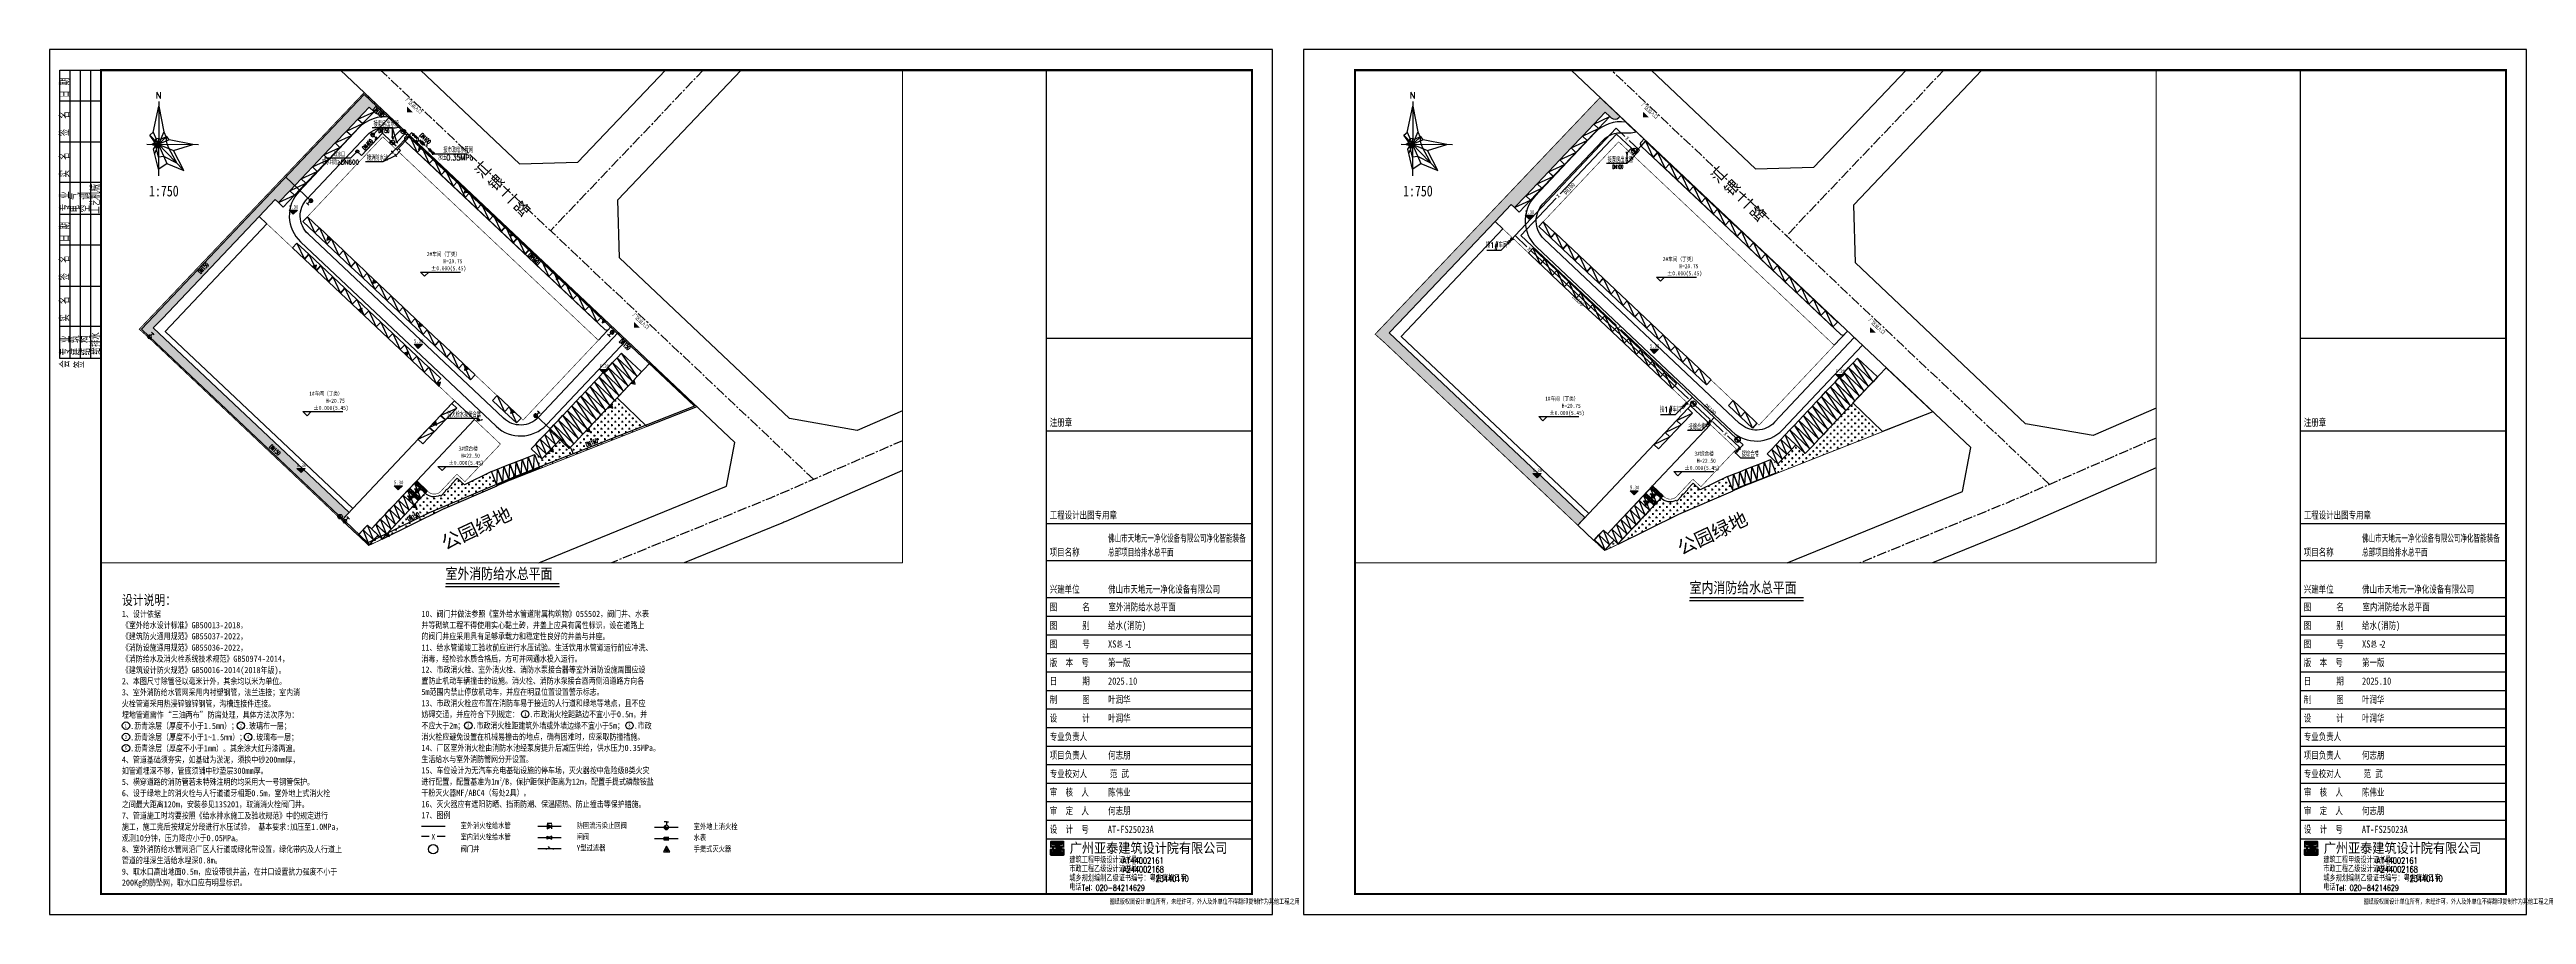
# Paper-space layout '布局1' of a CAD drawing. Header units: millimetres. Extents: x -172 to 1031, y -92 to 328.
# The model-space entities are those that its viewports show. They can reach past a viewport. Long polylines and large blocks are cut down to what shows.
import ezdxf
from ezdxf.enums import TextEntityAlignment as Align

# ---------------------------------------------------------------- set-up
doc = ezdxf.new("R2010")
doc.units = ezdxf.units.MM
doc.header["$LTSCALE"] = 500
for name, pattern in [('CENTER', [2, 1.25, -0.25, 0.25, -0.25]), ('DASH', [0.35, 0.25, -0.1]), ('DASHED', [0.75, 0.5, -0.25]), ('DOTE', [2.42, 2, -0.2, 0.02, -0.2])]:
    doc.linetypes.add(name, pattern=pattern)
for name, color, linetype in [('1绿地填充', 116, 'Continuous'), ('2', 2, 'Continuous'), ('4', 4, 'Continuous'), ('9', 9, 'Continuous'), ('DIM_ELEV', 3, 'Continuous'), ('DIM_SYMB', 3, 'Continuous'), ('EQUIP_消防', 7, 'Continuous'), ('EQUIP_灭火器', 7, 'Continuous'), ('PIPE-消防', 1, 'Continuous'), ('PLAN_道路', 4, 'Continuous'), ('PUB_TEXT', 7, 'Continuous'), ('PUB_TITLE', 4, 'Continuous'), ('T1-图例$0$A-Car-Stnd', 155, 'Continuous'), ('T1-图例$0$A-Stnd', 7, 'Continuous'), ('TWT_ELEV', 3, 'Continuous'), ('TWT_LEAD', 3, 'Continuous'), ('TWT_TEXT', 7, 'Continuous'), ('VALVE_消防', 7, 'Continuous'), ('VPIPE-消防', 1, 'Continuous'), ('Z-道路中心线', 1, 'Continuous'), ('建筑', 4, 'Continuous'), ('框', 130, 'Continuous'), ('注释', 7, 'Continuous')]:
    doc.layers.add(name, color=color, linetype=linetype)
doc.layers.add('JT-道路名称-BZ', color=7, linetype='Continuous', lineweight=5)
doc.layers.add('SK', color=4, linetype='Continuous', plot=False)
doc.styles.add('-宋', font='simsun_0.shx', dxfattribs={"width": 0.8})
doc.styles.add('-宋体', font='simsun_0.shx', dxfattribs={"width": 0.8})
doc.styles.add('1', font='ROMANT.SHX')
doc.styles.add('_TCH_DIM', font='SIMPLEX.shx', dxfattribs={"width": 0.8, "bigfont": 'GBCBIG.shx'})
doc.styles.get("Standard").update_dxf_attribs({"font": 'simsun_0.shx'})
doc.styles.add('TBC', font='simhei_0.shx', dxfattribs={"width": 0.9})
doc.styles.add('天正', font='simplex8.shx', dxfattribs={"width": 0.7, "bigfont": 'hztxt.shx'})
pattern_1 = [(0, (-685263.1373, -2544651.7945), (1.27, 1.27), [0.635, -1.905]), (90, (-685262.8198, -2544652.112), (-1.27, 1.27), [0.635, -1.905])]

psp = doc.layouts.new('布局1')

# ---------------------------------------------------------------- texts
at = {"layer": 'DIM_SYMB', "color": 7, "linetype": 'Continuous', "style": '-宋体', "width": 0.8}
for s, p in [('室外消防给水总平面', (20.6, 71)), ('室内消防给水总平面', (624.9, 64.2))]:
    psp.add_text(s, height=5.29, dxfattribs=at).set_placement(p)
at = {"layer": 'PUB_TEXT', "style": '-宋', "width": 0.8}
for p in [(-123.4, 256.8), (485.7, 256.8)]:
    psp.add_text('1:750', height=5.29, dxfattribs=at).set_placement(p)
at = {"layer": 'PUB_TITLE', "color": 4, "style": '-宋体', "width": 0.74}
for s, p in [('室外消防给水总平面', (342.6, 55.7)), ('室内消防给水总平面', (951.7, 55.7))]:
    psp.add_text(s, height=3.5, dxfattribs=at).set_placement(p)
for s, height, p in [('总', 3, (348.1, 37.9)), ('1', 3.5, (352.8, 37.7)), ('总', 3, (957.2, 37.9)), ('2', 3.5, (961.9, 37.7))]:
    psp.add_text(s, height=height, dxfattribs=at).set_placement(p, align=Align.CENTER)
at = {"layer": 'TWT_TEXT'}
for s, height, style, width, p in [('设计说明：', 4.83, '-宋体', 0.8, (-136.6, 58.4)), ('1、设计依据', 3.02, '-宋体', 0.8, (-136.6, 52.5)), ('《室外给水设计标准》GB50013-2018，', 3.021, '-宋体', 0.8, (-136.6, 47.1)), ('10、阀门井做法参照《室外给水管道附属构筑物》05S502，阀门井、水表', 3.021, '-宋体', 0.8, (8.9, 52.6)), ('井等砌筑工程不得使用实心黏土砖，井盖上应具有属性标识，设在道路上', 3.021, '-宋体', 0.8, (8.9, 47.1)), ('《建筑防火通用规范》GB55037-2022，', 3.021, '-宋体', 0.8, (-136.6, 41.7)), ('《消防设施通用规范》GB55036-2022，', 3.021, '-宋体', 0.8, (-136.6, 36.2)), ('11、给水管道竣工验收前应进行水压试验。生活饮用水管道运行前应冲洗、', 3.021, '-宋体', 0.8, (8.9, 36.2)), ('的阀门井应采用具有足够承载力和稳定性良好的井盖与井座。', 3.021, '-宋体', 0.8, (8.9, 41.7)), ('《消防给水及消火栓系统技术规范》GB50974-2014，', 3.021, '-宋体', 0.8, (-136.6, 30.8)), ('《建筑设计防火规范》GB50016-2014(2018年版)。', 3.021, '-宋体', 0.8, (-136.6, 25.3)), ('消毒，经检验水质合格后，方可并网通水投入运行。', 3.021, '-宋体', 0.8, (8.9, 30.8)), ('12、市政消火栓、室外消火栓、消防水泵接合器等室外消防设施周围应设', 3.021, '-宋体', 0.8, (8.9, 25.5)), ('2、本图尺寸除管径以毫米计外，其余均以米为单位。', 3.021, '-宋体', 0.8, (-136.6, 19.9)), ('3、室外消防给水管网采用内衬塑钢管，法兰连接；室内消', 3.021, '-宋体', 0.8, (-136.6, 14.5)), ('火栓管道采用热浸锌镀锌钢管，沟槽连接件连接。', 3.021, '-宋体', 0.8, (-136.6, 9)), ('5m范围内禁止停放机动车，并应在明显位置设置警示标志。', 3.021, '-宋体', 0.8, (8.9, 14.7)), ('置防止机动车辆撞击的设施。消火栓、消防水泵接合器两侧沿道路方向各', 3.021, '-宋体', 0.8, (8.9, 20.1)), ('13、市政消火栓应布置在消防车易于接近的人行道和绿地等地点，且不应', 3.021, '-宋体', 0.8, (8.9, 9.2)), ('埋地管道需作“三油两布”防腐处理，具体方法次序为：', 3.021, '-宋体', 0.8, (-136.6, 3.6)), ('.沥青涂层（厚度不小于1.5mm）；', 3.021, '-宋体', 0.8, (-132.6, -1.8)), ('.玻璃布一层；', 3.02, '-宋体', 0.8, (-76.8, -1.8)), ('妨碍交通，并应符合下列规定：', 3.021, '-宋体', 0.8, (8.9, 3.8)), ('不应大于2m；', 3.02, '-宋体', 0.8, (8.9, -1.7)), ('.市政消火栓距建筑外墙或外墙边缘不宜小于5m；', 3.021, '-宋体', 0.8, (33.7, -1.7)), ('.市政消火栓距路边不宜小于0.5m，并', 3.021, '-宋体', 0.8, (61.3, 3.8)), ('.市政', 3.02, '-宋体', 0.8, (112, -1.7)), ('.沥青涂层（厚度不小于1~1.5mm）；', 3.021, '-宋体', 0.8, (-132.6, -7.3)), ('.沥青涂层（厚度不小于1mm）。其余涂大红丹漆两遍。', 3.021, '-宋体', 0.8, (-132.6, -12.7)), ('.玻璃布一层；', 3.02, '-宋体', 0.8, (-73.3, -7.3)), ('消火栓应避免设置在机械易撞击的地点，确有困难时，应采取防撞措施。', 3.021, '-宋体', 0.8, (8.9, -7.1)), ('14、厂区室外消火栓由消防水池经泵房提升后减压供给，供水压力0.35MPa。', 3.021, '-宋体', 0.8, (8.9, -12.5)), ('4、管道基础须夯实，如基础为淤泥，须换中砂200mm厚，', 3.021, '-宋体', 0.8, (-136.6, -18.2)), ('如管道埋深不够，管底须铺中砂垫层300mm厚。', 3.021, '-宋体', 0.8, (-136.6, -23.6)), ('生活给水与室外消防管网分开设置。', 3.021, '-宋体', 0.8, (8.9, -18)), ('15、车位设计为无汽车充电基础设施的停车场，灭火器按中危险级B类火灾', 3.021, '-宋体', 0.8, (8.9, -23.4)), ('5、横穿道路的消防管若未特殊注明的均采用大一号钢管保护。', 3.021, '-宋体', 0.8, (-136.6, -29)), ('6、设于绿地上的消火栓与人行道道牙相距0.5m，室外地上式消火栓', 3.021, '-宋体', 0.8, (-136.6, -34.5)), ('进行配置，配置基准为1m', 3.021, '-宋体', 0.8, (8.9, -28.9)), ('干粉灭火器MF/ABC4（每处2具）。', 3.021, '-宋体', 0.8, (8.9, -34.3)), ('2', 1.51, '-宋体', 0.8, (46.9, -26.9)), ('/B，保护距保护距离为12m，配置手提式磷酸铵盐', 3.021, '-宋体', 0.8, (47.6, -28.9)), ('之间最大距离120m，安装参见13S201，取消消火栓阀门井。', 3.021, '-宋体', 0.8, (-136.6, -39.9)), ('7、管道施工时均要按照《给水排水施工及验收规范》中的规定进行', 3.021, '-宋体', 0.8, (-136.6, -45.4)), ('施工，施工完后按规定分段进行水压试验， 基本要求:加压至1.0MPa，', 3.021, '-宋体', 0.8, (-136.6, -50.8)), ('16、灭火器应有遮阳防晒、挡雨防潮、保温隔热、防止撞击等保护措施。', 3.021, '-宋体', 0.8, (8.9, -39.8)), ('17、图例', 3.02, '-宋体', 0.8, (8.9, -45.2)), ('室外消火栓给水管', 2.72, '-宋体', 0.8, (27.9, -50)), ('防回流污染止回阀', 2.72, '-宋体', 0.8, (84.3, -50)), ('室外地上消火栓', 2.72, '-宋体', 0.8, (141.1, -50.5)), ('观测10分钟，压力降应小于0.05MPa。', 3.021, '-宋体', 0.8, (-136.6, -56.3)), ('8、室外消防给水管网沿厂区人行道或绿化带设置，绿化带内及人行道上', 3.021, '-宋体', 0.8, (-136.6, -61.7)), ('X', 2.72, '-宋体', 0.8, (13.8, -55.5)), ('室内消火栓给水管', 2.72, '-宋体', 0.8, (27.9, -55.5)), ('阀门井', 2.72, '-宋体', 0.8, (27.9, -61.4)), ('Y型过滤器', 2.72, '-宋体', 0.8, (84.3, -60.9)), ('闸阀', 2.72, '-宋体', 0.8, (84.3, -55.5)), ('水表', 2.72, '-宋体', 0.8, (141.1, -55.9)), ('手提式灭火器', 2.72, '-宋体', 0.8, (141.1, -61.4)), ('广州亚泰建筑设计院有限公司', 4.8, 'TBC', 0.9, (323.8, -62)), ('广州亚泰建筑设计院有限公司', 4.8, 'TBC', 0.9, (932.9, -62)), ('管道的埋深生活给水埋深0.8m。', 3.021, '-宋体', 0.8, (-136.6, -67.1)), ('9、取水口高出地面0.5m，应设带锁井盖，在井口设置抗力强度不小于', 3.021, '-宋体', 0.8, (-136.6, -72.6)), ('200Kg的防坠网，取水口应有明显标识。', 3.021, '-宋体', 0.8, (-136.6, -77.9))]:
    psp.add_text(s, height=height, dxfattribs=dict(at, style=style, width=width)).set_placement(p)
at = {"layer": 'TWT_TEXT', "style": '-宋体'}
for s, width, p, p2 in [('1', 1.028736, (-135.2, -1.2), (-134.1, -1.2)), ('2', 1.034682, (-79.3, -1.2), (-78.2, -1.2)), ('2', 1.034682, (31.1, -1), (32.2, -1)), ('1', 1.028736, (58.8, 4.4), (59.9, 4.4)), ('3', 1.022857, (109.4, -1), (110.5, -1)), ('3', 1.022857, (-135.2, -6.6), (-134.1, -6.6)), ('5', 1.034682, (-135.2, -12.1), (-134.1, -12.1)), ('4', 1.034682, (-75.9, -6.6), (-74.8, -6.6))]:
    psp.add_text(s, height=1.86, dxfattribs=dict(at, width=width)).set_placement(p, p2, align=Align.FIT)
at = {"layer": 'TWT_TEXT', "style": '_TCH_DIM'}
for s, height, p in [('建筑工程甲级设计证书号：', 3, (323.6, -67)), ('市政工程乙级设计证书号：', 3, (323.6, -71.3)), ('建筑工程甲级设计证书号：', 3, (932.7, -67)), ('市政工程乙级设计证书号：', 3, (932.7, -71.3)), ('城乡规划编制乙级证书编号：粤自资规乙字', 3, (323.6, -75.8)), ('电话', 3, (323.6, -80.2)), ('图纸版权属设计单位所有，未经许可，外人及外单位不得翻印复制作为其他工程之用', 2.497, (343.1, -87)), ('城乡规划编制乙级证书编号：粤自资规乙字', 3, (932.7, -75.8)), ('电话', 3, (932.7, -80.2)), ('图纸版权属设计单位所有，未经许可，外人及外单位不得翻印复制作为其他工程之用', 2.497, (952.2, -87))]:
    psp.add_text(s, height=height, rotation=359.9997, dxfattribs=at).set_placement(p)
at = {"layer": 'TWT_TEXT', "style": '天正', "width": 0.67}
for s, height, p in [('A144002161', 3, (349.5, -67.2)), ('A244002168', 3, (349.6, -71.5)), ('A144002161', 3, (958.6, -67.2)), ('A244002168', 3, (958.7, -71.5)), ('Tel：020-84214629', 2.9, (329.7, -80.4)), ('23440110', 3, (365.5, -76)), ('Tel：020-84214629', 2.9, (938.8, -80.4)), ('23440110', 3, (974.6, -76))]:
    psp.add_text(s, height=height, rotation=359.9997, dxfattribs=at).set_placement(p)
at = {"layer": '框', "style": '_TCH_DIM', "width": 0.8}
for s, p in [('日 期', (-162.1, 304.7)), ('签  名', (-162.1, 286)), ('实  名', (-162.1, 266)), ('专 业', (-162, 249.6)), ('电 气', (-157.2, 249.1)), ('空 调', (-152.1, 249.2)), ('工艺机械', (-147.2, 248.4)), ('日 期', (-162.1, 234.7)), ('签  名', (-162.1, 216)), ('实  名', (-162.1, 196)), ('专 业', (-161.9, 179.6)), ('建 筑', (-157.1, 179.6)), ('结 构', (-152, 179.6)), ('给排水', (-147, 180)), ('会', (-162, 173.6)), ('签', (-155, 173.4))]:
    psp.add_text(s, height=4.5, rotation=90, dxfattribs=at).set_placement(p)
at = {"layer": '框', "color": 4, "style": '-宋体'}
for s, width, p in [('注册章', 0.74, (314.1, 145.3)), ('注册章', 0.74, (923.2, 145.3)), ('工程设计出图专用章', 0.74, (314.1, 100.3)), ('工程设计出图专用章', 0.74, (923.2, 100.3)), ('项目名称', 0.74, (314.1, 82.3)), ('佛山市天地元一净化设备有限公司净化智能装备', 0.65, (342.4, 89.1)), ('总部项目给排水总平面', 0.65, (342.4, 82.3)), ('项目名称', 0.74, (923.2, 82.3)), ('佛山市天地元一净化设备有限公司净化智能装备', 0.65, (951.5, 89.1)), ('总部项目给排水总平面', 0.65, (951.5, 82.3)), ('兴建单位', 0.74, (314.1, 64.3)), ('佛山市天地元一净化设备有限公司', 0.74, (342.4, 64.3)), ('兴建单位', 0.74, (923.2, 64.3)), ('佛山市天地元一净化设备有限公司', 0.74, (951.5, 64.3)), ('图      名', 0.74, (314.1, 55.7)), ('图      别', 0.74, (314.1, 46.7)), ('给水(消防)', 0.74, (342.4, 46.7)), ('图      名', 0.74, (923.2, 55.7)), ('图      别', 0.74, (923.2, 46.7)), ('给水(消防)', 0.74, (951.5, 46.7)), ('图      号', 0.74, (314.1, 37.7)), ('XS  -', 0.74, (342.4, 37.7)), ('图      号', 0.74, (923.2, 37.7)), ('XS  -', 0.74, (951.5, 37.7)), ('版  本  号', 0.74, (314.1, 28.7)), ('第一版', 0.74, (342.4, 28.7)), ('版  本  号', 0.74, (923.2, 28.7)), ('第一版', 0.74, (951.5, 28.7)), ('制      图', 0.74, (314.1, 10.7)), ('日      期', 0.74, (314.1, 19.7)), ('2025.10', 0.74, (342.4, 19.7)), ('制      图', 0.74, (923.2, 10.7)), ('日      期', 0.74, (923.2, 19.7)), ('2025.10', 0.74, (951.5, 19.7)), ('设      计', 0.74, (314.1, 1.7)), ('设      计', 0.74, (923.2, 1.7)), ('专业负责人', 0.74, (314.1, -7.3)), ('专业负责人', 0.74, (923.2, -7.3)), ('项目负责人', 0.74, (314.1, -16.3)), ('专业校对人', 0.74, (314.1, -25.3)), ('项目负责人', 0.74, (923.2, -16.3)), ('专业校对人', 0.74, (923.2, -25.3)), ('审  核  人', 0.74, (314.1, -34.3)), ('审  核  人', 0.74, (923.2, -34.3)), ('审  定  人', 0.74, (314.1, -43.3)), ('审  定  人', 0.74, (923.2, -43.3)), ('设  计  号', 0.74, (314.1, -52.3)), ('AT-FS25023A', 0.74, (342.3, -52.3)), ('设  计  号', 0.74, (923.2, -52.3)), ('AT-FS25023A', 0.74, (951.4, -52.3))]:
    psp.add_text(s, height=3.5, dxfattribs=dict(at, width=width)).set_placement(p)
at = {"layer": '框', "color": 4, "style": '-宋体', "width": 0.74}
for s, p in [('叶润华', (347.9, 10.7)), ('叶润华', (956.9, 10.7)), ('叶润华', (347.9, 1.7)), ('叶润华', (956.9, 1.7)), ('何志朋', (347.9, -16.3)), ('范 武', (347.9, -25.3)), ('何志朋', (956.9, -16.3)), ('范 武', (956.9, -25.3)), ('陈伟业', (347.9, -34.3)), ('陈伟业', (956.9, -34.3)), ('何志朋', (347.9, -43.3)), ('何志朋', (956.9, -43.3))]:
    psp.add_text(s, height=3.5, dxfattribs=at).set_placement(p, align=Align.CENTER)

msp = doc.modelspace()

# ---------------------------------------------------------------- texts
at = {"layer": 'TWT_LEAD', "color": 7, "style": '_TCH_DIM', "width": 0.8}
for s, height, p in [('接泵房出水管', 1.929, (685348.62, 2545373.13)), ('取水井筒≥DN600', 1.688, (685329.89, 2545359.32)), ('取水口', 1.688, (685334.16, 2545362.12)), ('接消防水池', 1.929, (685346.19, 2545360.73)), ('水压0.35MPa', 1.929, (685372.07, 2545360.88)), ('接市政给水管网', 1.929, (685374.05, 2545363.68)), ('接泵房出水管', 1.929, (685825.37, 2545361.87)), ('接1#车间', 1.929, (685781.08, 2545330.85)), ('接1#车间', 1.929, (685844.49, 2545270.94)), ('消火栓水泵接合器', 1.929, (685375.42, 2545267.26)), ('接综合楼', 1.929, (685854.82, 2545264.63)), ('接综合楼', 1.929, (685874.21, 2545254.7))]:
    msp.add_text(s, height=height, dxfattribs=at).set_placement(p)
at = {"layer": 'TWT_TEXT'}
for s, height, rotation, style, width, p in [('DN150', 1.6, 316.67571, '天正', 0.525, (685348.27, 2545379.36)), ('DN100', 1.6, 316.67571, '天正', 0.525, (685365.28, 2545369.76)), ('X', 1.51, 316.67571, '-宋', 0.8, (685831.64, 2545370.46)), ('DN400', 1.6, 46.67571, '天正', 0.525, (685345.49, 2545364.43)), ('DN100', 1.511, 46.67571, '-宋', 0.8, (685810.22, 2545350.08)), ('X', 1.51, 46.67571, '-宋', 0.8, (685807.55, 2545348.83)), ('DN150', 1.6, 316.67571, '天正', 0.525, (685404.69, 2545326.13)), ('X', 1.51, 316.67571, '-宋', 0.8, (685795.96, 2545330.28)), ('DN150', 1.6, 46.67571, '天正', 0.525, (685285.64, 2545319.39)), ('DN100', 1.511, 316.67571, '-宋', 0.8, (685812.34, 2545312.75)), ('X', 1.51, 316.67571, '-宋', 0.8, (685828.59, 2545301.56)), ('DN150', 1.6, 316.67571, '天正', 0.525, (685438.01, 2545294.71)), ('DN100', 1.511, 316.67571, '-宋', 0.8, (685860.46, 2545273.11)), ('X', 1.51, 316.67571, '-宋', 0.8, (685867.45, 2545262.85)), ('DN150', 1.6, 316.67571, '天正', 0.525, (685310.48, 2545256.3)), ('DN150', 1.6, 20.57713, '天正', 0.525, (685426.25, 2545256.47)), ('DN150', 1.6, 25.9584, '天正', 0.525, (685361.44, 2545229.28))]:
    msp.add_text(s, height=height, rotation=rotation, dxfattribs=dict(at, style=style, width=width)).set_placement(p)
at = {"layer": 'TWT_TEXT', "style": '天正', "width": 0.525}
for s, p in [('DN150', (685350.39, 2545370.88)), ('DN100', (685827.07, 2545359.62))]:
    msp.add_text(s, height=1.4, dxfattribs=at).set_placement(p)

# ---------------------------------------------------------------- blocks, each defined once
blk = doc.blocks.new('A$C54597E38')
at = {"layer": '9'}
h = blk.add_hatch(dxfattribs=at)
h.set_pattern_fill('ANSI31', color=256, scale=70.630202, angle=135, style=0)
h.set_pattern_definition([(180, (-153496.256, -56662.455), (-2e-15, -8.82877527), [])])
edge = h.paths.add_edge_path()
edge.add_line((99, 458), (99, 400))
edge.add_line((99, 400), (0, 400))
edge.add_line((0, 400), (0, 620))
edge.add_arc((64, 620), 63.6, 90, 180, ccw=False)
edge.add_line((64, 683), (622, 683))
edge.add_arc((622, 620), 63.6, 0, 90, ccw=False)
edge.add_line((685, 620), (685, 396))
edge.add_line((685, 396), (594, 396))
edge.add_line((594, 396), (594, 463))
edge.add_line((594, 463), (614, 463))
edge.add_line((614, 463), (624, 463))
edge.add_line((624, 463), (624, 613))
edge.add_line((624, 613), (68, 613))
edge.add_line((68, 613), (68, 458))
edge.add_line((68, 458), (99, 458))
h.paths.add_polyline_path([(369, 293), (369, 582), (586, 582), (586, 519), (436, 519), (436, 458), (557, 458), (557, 225), (431, 225), (431, 166), (588, 166), (588, 112), (370, 112), (370, 226), (321, 226), (321, 112), (103, 112), (103, 166), (260, 166), (260, 225), (133, 225), (133, 458), (255, 458), (255, 519), (104, 519), (104, 582), (321, 582), (321, 293)])
h.paths.add_polyline_path([(196, 399), (265, 399), (265, 289), (196, 289)], flags=16)
h.paths.add_polyline_path([(494, 399), (425, 399), (425, 289), (494, 289)], flags=16)
edge = h.paths.add_edge_path()
edge.add_line((99, 225), (99, 283))
edge.add_line((99, 283), (0, 283))
edge.add_line((0, 283), (0, 64))
edge.add_arc((64, 64), 63.6, 180, 270)
edge.add_line((64, 0), (622, 0))
edge.add_arc((622, 64), 63.6, 270, 360)
edge.add_line((685, 64), (685, 287))
edge.add_line((685, 287), (594, 287))
edge.add_line((594, 287), (594, 220))
edge.add_line((594, 220), (614, 220))
edge.add_line((614, 220), (624, 220))
edge.add_line((624, 220), (624, 71))
edge.add_line((624, 71), (68, 71))
edge.add_line((68, 71), (68, 225))
edge.add_line((68, 225), (99, 225))
blk.add_lwpolyline([(99, 225), (99, 283), (0, 283), (0, 64, 0.4142136), (64, 0), (622, 0, 0.4142136), (685, 64), (685, 287), (594, 287), (594, 220), (614, 220), (624, 220), (624, 71), (68, 71), (68, 225)], format="xyb", close=True, dxfattribs=at)
blk.add_lwpolyline([(369, 293), (369, 293), (369, 582), (586, 582), (586, 519), (436, 519), (436, 458), (557, 458), (557, 225), (431, 225), (431, 166), (588, 166), (588, 112), (370, 112), (370, 226), (321, 226), (321, 112), (103, 112), (103, 166), (260, 166), (260, 225), (133, 225), (133, 458), (255, 458), (255, 519), (104, 519), (104, 582), (321, 582), (321, 293), (369, 293)], dxfattribs=at)
blk.add_lwpolyline([(494, 399), (425, 399), (425, 289), (494, 289)], close=True, dxfattribs=at)
blk = doc.blocks.new('A$C24B21F5D')
at = {"color": 0, "linetype": 'Continuous'}
for p, q in [((2.17, 19.65), (4.02, 28.68)), ((4.03, 30.23), (3.94, 4.71)), ((4.02, 28.68), (5.83, 19.82)), ((0.94, 18.71), (2.18, 19.73)), ((2.87, 16.01), (0.94, 18.71)), ((0.95, 18.67), (12.61, 6.61)), ((2.16, 19.71), (6.82, 8.96)), ((6.77, 18.26), (2.18, 13.85)), ((5.83, 19.82), (2.55, 12.3)), ((3.13, 17.49), (2.72, 16.88)), ((7.66, 17.11), (2.98, 15.15)), ((3.97, 17.6), (3.13, 17.49)), ((4.68, 17.19), (3.97, 17.6)), ((6.77, 18.26), (4.68, 17.19)), ((5.83, 19.82), (6.58, 18.06)), ((6.58, 18.06), (6.6, 16.69)), ((7.66, 17.08), (6.77, 18.26)), ((15.75, 15.53), (7.66, 17.08)), ((2.67, 16.09), (1.83, 15.55)), ((1.83, 15.55), (2.98, 15.15)), ((2.98, 15.15), (2.18, 13.87)), ((2.18, 13.87), (3.89, 6.98)), ((2.43, 15.58), (2.87, 16.01)), ((3.01, 15.16), (2.43, 15.58)), ((2.72, 16.88), (2.67, 16.09)), ((2.67, 16.09), (9.13, 13.44)), ((3.97, 11.2), (3.01, 15.16)), ((3.89, 6.98), (6.77, 8.98)), ((5.8, 11.38), (3.97, 11.2)), ((10.22, 9.06), (5.8, 11.38)), ((6.6, 16.69), (6.95, 15.54)), ((6.77, 8.98), (12.65, 6.53)), ((6.95, 15.54), (7.51, 14.15)), ((7.51, 14.15), (10.22, 9.06)), ((9.07, 13.45), (15.74, 15.53)), ((12.65, 6.53), (9.07, 13.45))]:
    blk.add_line(p, q, dxfattribs=at)
blk.add_lwpolyline([(0, 15.58), (17.75, 15.52)], dxfattribs=at)
at = {"layer": '注释', "color": 0, "style": '1', "width": 1}
blk.add_text('N', height=2.12, rotation=359.99969, dxfattribs=at).set_placement((3.03, 31.3))
blk = doc.blocks.new('$TWTSYS$00000117')
at = {"color": 0}
for p, q in [((-5, 5, 0), (-131, 5, 0)), ((-15, 15, 0), (-130, 15, 0)), ((-130, -10, 0), (-130, 10, 0)), ((-10, 10, 0), (-130, 10, 0)), ((-21, 21, 0), (-129, 21, 0)), ((-26, 26, 0), (-128, 26, 0)), ((-31, 31, 0), (-127, 31, 0)), ((-36, 36, 0), (-126, 36, 0)), ((-125, -38, 0), (-125, 38, 0)), ((-42, 42, 0), (-124, 42, 0)), ((-47, 47, 0), (-122, 47, 0)), ((-120, -52, 0), (-120, 52, 0)), ((-52, 52, 0), (-120, 52, 0)), ((-57, 57, 0), (-118, 57, 0)), ((-115, -63, 0), (-115, 63, 0)), ((-63, 63, 0), (-115, 63, 0)), ((-68, 68, 0), (-112, 68, 0)), ((-109, -72, 0), (-109, 72, 0)), ((-73, 73, 0), (-108, 73, 0)), ((-78, 78, 0), (-105, 78, 0)), ((-104, -79, 0), (-104, 79, 0)), ((-84, 84, 0), (-101, 84, 0)), ((-99, -86, 0), (-99, 86, 0)), ((-89, 89, 0), (-96, 89, 0)), ((-94, -91, 0), (-94, 91, 0)), ((-88, -96, 0), (-88, 88, 0)), ((-83, -101, 0), (-83, 83, 0)), ((-78, -105, 0), (-78, 78, 0)), ((-73, -109, 0), (-73, 73, 0)), ((-67, -112, 0), (-67, 67, 0)), ((-62, -115, 0), (-62, 62, 0)), ((-57, -118, 0), (-57, 57, 0)), ((-52, -120, 0), (-52, 52, 0)), ((-46, -122, 0), (-46, 46, 0)), ((-41, -124, 0), (-41, 41, 0)), ((-36, -126, 0), (-36, 36, 0)), ((-31, -127, 0), (-31, 31, 0)), ((-25, -128, 0), (-25, 25, 0)), ((-20, -129, 0), (-20, 20, 0)), ((-15, -130, 0), (-15, 15, 0)), ((-10, -130, 0), (-10, 10, 0)), ((-4, -131, 0), (-4, 4, 0)), ((0, 0, 0), (-131, 0, 0)), ((6, -6, 0), (-131, -6, 0)), ((11, -11, 0), (-130, -11, 0)), ((16, -16, 0), (-130, -16, 0)), ((21, -21, 0), (-129, -21, 0)), ((27, -27, 0), (-128, -27, 0)), ((32, -32, 0), (-127, -32, 0)), ((37, -37, 0), (-125, -37, 0)), ((42, -42, 0), (-124, -42, 0)), ((48, -48, 0), (-122, -48, 0)), ((53, -53, 0), (-120, -53, 0)), ((58, -58, 0), (-117, -58, 0)), ((63, -63, 0), (-114, -63, 0)), ((69, -69, 0), (-111, -69, 0)), ((74, -74, 0), (-108, -74, 0)), ((79, -79, 0), (-104, -79, 0)), ((84, -84, 0), (-100, -84, 0)), ((90, -90, 0), (-95, -90, 0)), ((90, -95, 0), (-90, -95, 0)), ((84, -100, 0), (-84, -100, 0)), ((77, -105, 0), (-77, -105, 0)), ((70, -111, 0), (-70, -111, 0)), ((60, -116, 0), (-60, -116, 0)), ((49, -121, 0), (-49, -121, 0)), ((33, -126, 0), (-33, -126, 0)), ((1, -131, 0), (1, -1, 0)), ((6, -131, 0), (6, -6, 0)), ((11, -130, 0), (11, -11, 0)), ((17, -130, 0), (17, -17, 0)), ((22, -129, 0), (22, -22, 0)), ((27, -128, 0), (27, -27, 0)), ((32, -127, 0), (32, -32, 0)), ((38, -125, 0), (38, -38, 0)), ((43, -124, 0), (43, -43, 0)), ((48, -122, 0), (48, -48, 0)), ((53, -119, 0), (53, -53, 0)), ((59, -117, 0), (59, -59, 0)), ((64, -114, 0), (64, -64, 0)), ((69, -111, 0), (69, -69, 0)), ((74, -108, 0), (74, -74, 0)), ((80, -104, 0), (80, -80, 0)), ((85, -99, 0), (85, -85, 0)), ((90, -95, 0), (90, -90, 0))]:
    blk.add_line(p, q, dxfattribs=at)
blk.add_line((92, -92, 0), (-92, 92, 0))
for start, end in [(135, 315), (315, 135)]:
    blk.add_arc((0, 0, 0), 131, start, end)
blk = doc.blocks.new('$ATTACHMENT$00000085')
for q in [(-130, 331, 0), (130, 331, 0), (0, 131, 0)]:
    blk.add_line((0, 331, 0), q)
blk.add_blockref('$TWTSYS$00000117', (0, 0))
blk = doc.blocks.new('$VALVE$00000752')
for p, q in [((-112.5, 75), (112.5, 75)), ((112.5, 75), (112.5, -75)), ((112.5, -75), (-112.5, -75))]:
    blk.add_line(p, q)
blk.add_lwpolyline([(-112.5, -75), (112.5, 0), (-112.5, 75)], close=True)
for p in [(-112.5, 0), (112.5, 0)]:
    blk.add_point(p)
blk.add_solid([(-112.5, 75), (112.5, 0), (-112.5, -75)])
blk = doc.blocks.new('$VALVE$00000296')
for points in [[(-125, 72), (-125, -72), (125, 72), (125, -72), (-125, 72)], [(0, 60), (0, -64)]]:
    blk.add_lwpolyline(points)
for p in [(-125, 0), (125, 0)]:
    blk.add_point(p)
blk = doc.blocks.new('$VALVE$00000656')
for p, q in [((-113, 110), (-113, -100)), ((118, -164), (-119, -164))]:
    blk.add_line(p, q)
blk.add_lwpolyline([(119, 5, 203, 0, 0), (-113, 5, 0, 0, 0)], format="xyseb")
blk.add_lwpolyline([(119, 107), (-113, 5), (119, -97)], close=True)
for p in [(-113, 5), (119, 5)]:
    blk.add_point(p)
blk.add_solid([(-44, -164), (-44, -139), (-119, -164)])
blk = doc.blocks.new('$VALVE$00000501')
for p, q in [((-175, 32), (-175, -32)), ((175, 32), (175, -32)), ((96, -77), (50, -123))]:
    blk.add_line(p, q)
at = {"const_width": 35}
for points in [[(-175, 0), (175, 0)], [(-52, 0), (73, -100)]]:
    blk.add_lwpolyline(points, dxfattribs=at)
for p in [(-175, -2), (175, -2)]:
    blk.add_point(p)
blk = doc.blocks.new('$TWTSYS$00000546')
h = blk.add_hatch()
h.set_pattern_fill('ANSI31', color=256, scale=200, style=0)
h.set_pattern_definition([(45, (-38543.802, -6670.83), (-17.67767, 17.67767), [])])
h.paths.add_polyline_path([(-65, 174), (65, 174), (65, 44), (-65, 44)])
for points in [[(0, 344), (-198, 0), (198, 0)], [(-65, 174), (65, 174), (65, 44), (-65, 44)]]:
    blk.add_lwpolyline(points, close=True)
blk = doc.blocks.new('$TWTSYS$00000247')
at = {"elevation": 0}
blk.add_lwpolyline([(7, -101, -0.5751829), (0, 0, 0.6047455), (-11, 101, 16.9248276)], format="xyb", dxfattribs=at)
blk = doc.blocks.new('A$C6C091067')
at = {"layer": 'TWT_TEXT', "ltscale": 2.5}
blk.add_line((0.56, 0), (0.56, 1.13), dxfattribs=at)
blk.add_circle((0.56, 0.56), 0.563, dxfattribs=at)
blk = doc.blocks.new('JHRTYJF')
at = {"layer": '4'}
blk.add_lwpolyline([(696832.77, 2573175.73), (696826.79, 2573175.8), (696826.81, 2573178.19), (696832.8, 2573178.12)], close=True, dxfattribs=at)
blk.add_lwpolyline([(696826.81, 2573178.19), (696832.77, 2573175.73)], dxfattribs=at)
blk = doc.blocks.new('43TGTRHFD')
at = {"layer": '4'}
blk.add_lwpolyline([(685418.35, 2545245.02), (685420.75, 2545245.02), (685420.75, 2545239.72), (685418.35, 2545239.72)], close=True, dxfattribs=at)
blk.add_lwpolyline([(685418.35, 2545239.72), (685420.75, 2545245.02)], dxfattribs=at)
blk = doc.blocks.new('45TGHHSAAAA')
at = {"layer": '4'}
blk.add_lwpolyline([(685411.33, 2545246.79), (685413.73, 2545246.79), (685413.73, 2545236.79), (685411.33, 2545236.79)], close=True, dxfattribs=at)
blk.add_lwpolyline([(685411.33, 2545236.79), (685413.73, 2545246.79)], dxfattribs=at)
blk = doc.blocks.new('T1-图例$0$A$C6C161DE2')
at = {"layer": '9'}
blk.add_lwpolyline([(2400, 5300), (0, 0)], dxfattribs=at)
for points in [[(572, 2693), (609, 2827), (679, 2931), (752, 3001), (853, 3056), (827, 3173), (685, 3112), (563, 2987), (487, 2874), (444, 2691), (444, 2534), (496, 2376), (569, 2260), (700, 2135), (868, 2054), (1124, 2042), (1356, 2129), (1456, 2243), (1532, 2330), (1581, 2443), (1599, 2553), (1610, 2620), (1480, 2617), (1471, 2519), (1442, 2440), (1389, 2350), (1320, 2272), (1201, 2205), (1073, 2170), (932, 2182), (795, 2240), (714, 2292), (641, 2379), (589, 2473), (569, 2580)], [(971, 2668), (1029, 2644), (1637, 2644), (1912, 2124), (1953, 2086), (2011, 2080), (2084, 2115), (2113, 2164), (2110, 2225), (1889, 2812), (1854, 2861), (1819, 2882), (1242, 2879), (1218, 3060), (1535, 3066), (1570, 3109), (1555, 3156), (1544, 3176), (1532, 3197), (1186, 3197), (1137, 3430), (1102, 3482), (1041, 3520), (980, 3523), (892, 3497), (846, 3450), (834, 3415), (834, 3354), (945, 2711)]]:
    blk.add_lwpolyline(points, close=True, dxfattribs=at)
blk.add_circle((1038, 3709), 158, dxfattribs=at)
at = {"layer": 'T1-图例$0$A-Car-Stnd'}
for points in [[(0, 5300), (0, 0), (2400, 0), (2400, 5300)], [(3600, 0), (2400, 0), (2400, 5300), (3600, 5300)], [(3450, 4033), (3450, 3472), (2550, 2572), (2550, 3133)], [(3450, 2911), (3450, 2350), (2550, 1450), (2550, 2011)]]:
    blk.add_lwpolyline(points, close=True, dxfattribs=at)
for points in [[(2550, 4817), (2550, 5150), (2883, 5150)], [(3444, 5150), (3450, 5150), (3450, 4595), (2550, 3695), (2550, 4256), (3444, 5150)], [(2883, 5150), (2550, 4817), (2550, 5150), (2883, 5150)], [(2550, 2793), (2550, 3133)], [(3450, 1227), (2550, 327), (2550, 888), (3450, 1788), (3450, 1227)], [(3450, 666), (3450, 150), (2934, 150), (3450, 666)], [(3450, 5107), (3450, 4636)], [(3450, 4033), (3450, 3693)]]:
    blk.add_lwpolyline(points, dxfattribs=at)
blk = doc.blocks.new('A$C109832E5')
at = {"layer": '9', "linetype": 'Continuous'}
h = blk.add_hatch(dxfattribs=at)
h.set_pattern_fill('CROSS', color=256, scale=0.2)
h.set_pattern_definition(pattern_1)
edge = h.paths.add_edge_path()
edge.add_line((76.56, 49.48), (5.27, 116.72))
edge.add_line((5.27, 116.72), (49.52, 163.64))
edge.add_line((49.52, 163.64), (50.84, 162.39))
edge.add_line((50.84, 162.39), (83.92, 197.19))
edge.add_line((83.92, 197.19), (86.11, 195.12))
edge.add_arc((87.48, 196.58), 2, 226.67571, 316.44979)
edge.add_line((88.93, 195.2), (89.37, 195.66))
edge.add_line((89.37, 195.66), (83.09, 201.39))
edge.add_line((83.09, 201.39), (82, 202.43))
edge.add_line((82, 202.43), (0.11, 116.28))
edge.add_line((0.11, 116.28), (3.68, 113.1))
edge.add_line((3.68, 113.1), (73.95, 46.71))
edge.add_line((73.95, 46.71), (74.16, 46.94))
edge.add_line((74.16, 46.94), (76.56, 49.48))
h = blk.add_hatch(dxfattribs=at)
h.set_pattern_fill('CROSS', color=256, scale=0.2)
h.set_pattern_definition(pattern_1)
h.paths.add_polyline_path([(174.19, 91.24), (156.81, 72.81), (153.39, 76.04), (146.81, 69.05), (144.16, 70.74), (146.03, 65.68), (185, 80.82)])
h = blk.add_hatch(dxfattribs=at)
h.set_pattern_fill('CROSS', color=256, scale=0.2)
h.set_pattern_definition(pattern_1)
edge = h.paths.add_edge_path()
edge.add_arc((107.5, 59.99), 4.77, 226.74987, 297.40494)
edge.add_line((109.69, 55.76), (109.98, 55.48))
edge.add_line((109.98, 55.48), (111.7, 57.3))
edge.add_line((111.7, 57.3), (111.56, 57.44))
edge.add_line((111.56, 57.44), (112.14, 58.06))
edge.add_line((112.14, 58.06), (112.29, 57.92))
edge.add_line((112.29, 57.92), (114, 59.74))
edge.add_line((114, 59.74), (113.86, 59.88))
edge.add_line((113.86, 59.88), (115.92, 62.06))
edge.add_line((115.92, 62.06), (118.56, 59.57))
edge.add_line((118.56, 59.57), (128.45, 64.46))
edge.add_line((128.45, 64.46), (130.51, 59.23))
edge.add_line((130.51, 59.23), (110.71, 50.7))
edge.add_line((110.71, 50.7), (93.53, 42.16))
edge.add_line((93.53, 42.16), (88.64, 39.82))
edge.add_line((88.64, 39.82), (88.58, 39.93))
edge.add_line((88.58, 39.93), (104.23, 56.52))
h = blk.add_hatch(dxfattribs=at)
h.set_pattern_fill('CROSS', color=256, scale=0.2, angle=10)
h.set_pattern_definition([(10, (-685263.1373, -2544651.7945), (1.0301726607, 1.47123903196), [0.635, -1.905]), (100, (-685262.7695, -2544652.052), (-1.47123903196, 1.0301726607), [0.635, -1.905])])
h.paths.add_polyline_path([(80, 41.44), (79.78, 41.2), (83.72, 37.48), (88.64, 39.81), (88.58, 39.93), (87.15, 41.29), (83.85, 37.8)])
at = {"layer": 'DIM_ELEV'}
for points in [[(97.72, 195.24), (99.84, 195.3), (97.66, 197.36)], [(180.42, 116.8), (182.54, 116.86), (180.36, 118.92)]]:
    blk.add_hatch(color=256, dxfattribs=at).paths.add_polyline_path(points)
at = {"layer": 'TWT_ELEV'}
for points in [[(56.22, 158.15), (54.72, 159.65), (57.72, 159.65)], [(101.79, 109.31), (100.29, 110.81), (103.29, 110.81)], [(169.42, 100.12), (167.92, 101.62), (170.92, 101.62)], [(59.08, 64.04), (57.58, 65.54), (60.58, 65.54)], [(94.49, 57.78), (92.99, 59.28), (95.99, 59.28)]]:
    blk.add_hatch(color=256, dxfattribs=at).paths.add_polyline_path(points)
at = {"layer": '1绿地填充', "linetype": 'Continuous'}
blk.add_line((85.18, 38.17), (85.18, 38.17), dxfattribs=at)
at = {"layer": '4', "linetype": 'CENTER', "ltscale": 0.01}
blk.add_line((246.42, 253.61), (149.98, 152.16), dxfattribs=at)
at = {"layer": '4', "ltscale": 5}
for p, q in [((86.11, 195.12), (85.65, 195.53)), ((89.25, 195.54), (88.93, 195.2)), ((97.02, 184.82), (169.75, 116.23)), ((167.39, 112.27), (172.22, 117.39))]:
    blk.add_line(p, q, dxfattribs=at)
at = {"layer": '4', "linetype": 'DASH', "ltscale": 5}
for p, q in [((98.66, 186.57), (93.93, 181.56)), ((98.09, 187.42), (96.97, 186.24))]:
    blk.add_line(p, q, dxfattribs=at)
at = {"layer": '4', "ltscale": 2.5}
blk.add_line((77.93, 50.94), (73.94, 46.72), dxfattribs=at)
at = {"layer": '4'}
for points in [[(106.44, 15.16), (214.09, 59.05), (217.08, 75.01), (30.51, 251.27), (27.65, 253.61)], [(138.69, 176.58), (159.97, 177.18)], [(175.05, 142.23), (174.48, 163.42)], [(362.31, 123.17), (261.66, 79.38), (237, 83.7), (175.05, 142.23)]]:
    blk.add_lwpolyline(points, dxfattribs=at)
at = {"layer": '4', "linetype": 'CENTER', "ltscale": 0.01, "flags": 128}
blk.add_lwpolyline([(245.84, 61.6), (42.59, 253.61)], dxfattribs=at)
at = {"layer": '4', "ltscale": 50}
for points in [[(138.69, 176.58), (57.15, 253.61)], [(232.63, 253.61), (159.97, 177.18)], [(174.48, 163.42), (260.22, 253.61)]]:
    blk.add_lwpolyline(points, dxfattribs=at)
at = {"layer": '4', "ltscale": 2.5}
blk.add_lwpolyline([(43.81, 157.35), (49.67, 163.5), (50.84, 162.39)], dxfattribs=at)
at = {"layer": '4', "linetype": 'CENTER', "ltscale": 0.01, "flags": 128}
blk.add_lwpolyline([(362.31, 112.26), (231.72, 55.45, -0.005813), (230.43, 54.91), (114.34, 7.58)], format="xyb", dxfattribs=at)
at = {"layer": '4'}
blk.add_lwpolyline([(362.31, 101.36), (235.71, 46.28, -0.005813), (234.21, 45.65), (122.23, 0)], format="xyb", dxfattribs=at)
blk.add_lwpolyline([(183.78, 101.4), (186.29, 104.07), (203.31, 88.02), (185, 80.82), (174.19, 91.24)], close=True, dxfattribs=at)
at = {"layer": '4', "linetype": 'Continuous'}
blk.add_lwpolyline([(128.45, 64.46), (118.56, 59.57), (115.91, 62.06), (113.86, 59.88), (114, 59.74), (112.29, 57.92), (112.14, 58.06), (111.56, 57.44), (111.7, 57.3), (109.98, 55.48), (109.69, 55.76, -0.318444), (104.23, 56.52), (88.58, 39.93), (88.64, 39.82), (110.7, 50.7), (130.51, 59.23)], format="xyb", close=True, dxfattribs=at)
at = {"layer": '4', "ltscale": 5}
for centre, radius, end in [((87.48, 196.58), 2, 316.44979), ((170.44, 116.96), 1, 316.67571)]:
    blk.add_arc(centre, radius, 226.67571, end, dxfattribs=at)
at = {"layer": '4', "linetype": 'DASH', "ltscale": 5}
blk.add_arc((97.7, 185.55), 1, 136.67571, 226.67571, dxfattribs=at)
at = {"layer": 'DIM_ELEV'}
for p, q in [((104.07, 135.61), (102.57, 137.11)), ((102.57, 137.11), (117.14, 137.11)), ((104.07, 135.61), (105.57, 137.11)), ((61.23, 84.76), (59.73, 86.26)), ((59.73, 86.26), (74.3, 86.26)), ((61.23, 84.76), (62.73, 86.26)), ((110.44, 64.75), (108.94, 66.25)), ((108.94, 66.25), (123.5, 66.25)), ((110.44, 64.75), (111.94, 66.25))]:
    blk.add_line(p, q, dxfattribs=at)
at = {"layer": 'PLAN_道路', "linetype": 'Continuous'}
blk.add_lwpolyline([(61.23, 163.76), (83.02, 186.86, -0.231662), (90.43, 189.64, 0.091531), (95.13, 190.05), (91.42, 193.55, 0.244105), (80.11, 189.6), (58.32, 166.5, 0.414219), (58.86, 148.12), (130.11, 80.92, 0.41397), (148.48, 81.45), (177.6, 112.27), (174.66, 115.04), (145.58, 84.2, -0.414214), (132.86, 83.83), (61.6, 151.03, -0.41422), (61.23, 163.76)], format="xyb", close=True, dxfattribs=at)
blk.add_lwpolyline([(9.55, 115.44), (9.55, 115.44), (77.93, 50.94), (101.91, 76.36), (101.91, 76.36), (114.26, 89.46), (114.26, 89.46), (114.99, 90.22), (122.26, 83.36), (101.2, 61.03), (84.73, 43.57), (83.3, 44.93), (80, 41.44), (79.78, 41.21), (73.95, 46.71), (76.56, 49.48), (5.23, 116.76), (8.54, 120.24), (43.81, 157.35), (46.6, 154.72), (9.55, 115.44), (9.55, 115.44)], close=True, dxfattribs=at)
at = {"layer": 'TWT_ELEV'}
for p, q in [((56.22, 158.15), (54.72, 159.65)), ((54.72, 159.65), (57.72, 159.65)), ((56.22, 158.15), (57.72, 159.65)), ((101.79, 109.31), (100.29, 110.81)), ((100.29, 110.81), (103.29, 110.81)), ((101.79, 109.31), (103.29, 110.81)), ((169.42, 100.12), (167.92, 101.62)), ((167.92, 101.62), (170.92, 101.62)), ((169.42, 100.12), (170.92, 101.62)), ((59.08, 64.04), (57.58, 65.54)), ((57.58, 65.54), (60.58, 65.54)), ((59.08, 64.04), (60.58, 65.54)), ((94.49, 57.78), (92.99, 59.28)), ((92.99, 59.28), (95.99, 59.28)), ((94.49, 57.78), (95.99, 59.28))]:
    blk.add_line(p, q, dxfattribs=at)
at = {"layer": 'Z-道路中心线', "linetype": 'DOTE', "ltscale": 0.003, "const_width": 0.3}
blk.add_lwpolyline([(203.32, 88.01), (82, 202.43), (0.11, 116.28), (3.68, 113.1), (83.72, 37.48), (86.84, 38.95), (91.26, 41.07), (93.53, 42.16), (110.7, 50.7), (134.61, 61)], close=True, dxfattribs=at)
at = {"layer": '建筑', "const_width": 0.2}
for points in [[(139.95, 83.17), (61.38, 157.27), (88.83, 186.37), (167.39, 112.27)], [(9.55, 115.44), (77.93, 50.94), (114.98, 90.22), (46.6, 154.72)]]:
    blk.add_lwpolyline(points, close=True, dxfattribs=at)
blk.add_lwpolyline([(128.81, 77.19), (122.26, 83.36), (101.19, 61.03), (105.34, 57.12, 0.414214), (110.01, 57.25), (115.87, 63.47)], format="xyb", dxfattribs=at)
blk.add_lwpolyline([(128.81, 77.19), (131.72, 74.44), (118.78, 60.73), (115.87, 63.47)], dxfattribs=at)
at = {"xscale": 1.002713087290779, "yscale": 1.002713087290779, "zscale": 1.002713087290779}
for p, rotation in [((1413556.13, -2268622.14), 47.07561434724278), ((1413560.26, -2268617.79), 47.07561434724278), ((1413547.86, -2268630.84), 47.07561434724278), ((1413552, -2268626.49), 47.07561434724278), ((-2263003.99, -1422414.95), 317.30624363396), ((-2262999.63, -1422419.07), 317.30624363396), ((1413539.59, -2268639.53), 47.07561434724278), ((1413543.73, -2268635.18), 47.07561434724278), ((-2262995.26, -1422423.18), 317.30624363396), ((-2262990.9, -1422427.3), 317.30624363396), ((1413531.33, -2268648.23), 47.07561434724278), ((1413535.46, -2268643.88), 47.07561434724278), ((-2262986.53, -1422431.42), 317.30624363396), ((-2262982.17, -1422435.53), 317.30624363396), ((-2263160.06, -1422255.26), 317.3014590761614), ((-2262977.8, -1422439.65), 317.30624363396), ((-2262973.44, -1422443.76), 317.30624363396), ((-2262969.07, -1422447.88), 317.30624363396), ((-2263163.88, -1422264.85), 317.3014590761614), ((-2263155.7, -1422259.37), 317.3014590761614), ((-2263151.33, -1422263.49), 317.3014590761614), ((-2263146.97, -1422267.61), 317.3014590761614), ((-2262964.71, -1422452), 317.30624363396), ((-2262960.34, -1422456.11), 317.30624363396), ((-2263159.51, -1422268.97), 317.3014590761614), ((-2263155.15, -1422273.09), 317.3014590761614), ((-2263142.6, -1422271.73), 317.3014590761614), ((-2263138.24, -1422275.84), 317.3014590761614), ((-2262955.98, -1422460.23), 317.30624363396), ((-2262951.61, -1422464.35), 317.30624363396), ((-2263150.78, -1422277.21), 317.3014590761614), ((-2263146.42, -1422281.32), 317.3014590761614), ((-2263142.06, -1422285.44), 317.3014590761614), ((-2263133.87, -1422279.96), 317.3014590761614), ((-2263129.51, -1422284.08), 317.3014590761614), ((-2262947.25, -1422468.46), 317.30624363396), ((-2262942.88, -1422472.58), 317.30624363396), ((-2263137.69, -1422289.56), 317.3014590761614), ((-2263133.33, -1422293.67), 317.3014590761614), ((-2263125.14, -1422288.19), 317.3014590761614), ((-2263120.78, -1422292.31), 317.3014590761614), ((-2262938.52, -1422476.7), 317.30624363396), ((-2263128.96, -1422297.79), 317.3014590761614), ((-2263124.6, -1422301.91), 317.3014590761614), ((-2263116.41, -1422296.43), 317.3014590761614), ((-2263112.05, -1422300.54), 317.3014590761614), ((-2263120.23, -1422306.02), 317.3014590761614), ((-2263115.87, -1422310.14), 317.3014590761614), ((-2263107.68, -1422304.66), 317.3014590761614), ((-2263103.32, -1422308.78), 317.3014590761614), ((-2263090.95, -1422320.44), 317.3014590761614), ((1413586.26, -2268730.09), 47.07561434724278), ((1413590.4, -2268725.74), 47.07561434724278), ((-2263086.59, -1422324.55), 317.3014590761614), ((1413582.13, -2268734.44), 47.07561434724278)]:
    blk.add_blockref('JHRTYJF', p, dxfattribs=dict(at, rotation=rotation))
for name, p, rotation in [('45TGHHSAAAA', (1381509.67, -2244887.57), 46.67571078562544), ('45TGHHSAAAA', (1381511.32, -2244885.82), 46.67571078562544), ('45TGHHSAAAA', (1381512.97, -2244884.08), 46.67571078562544), ('45TGHHSAAAA', (1381514.61, -2244882.33), 46.67571078562544), ('45TGHHSAAAA', (1381516.26, -2244880.59), 46.67571078562544), ('45TGHHSAAAA', (1381501.44, -2244896.3), 46.67571078562544), ('45TGHHSAAAA', (1381503.09, -2244894.55), 46.67571078562544), ('45TGHHSAAAA', (1381504.73, -2244892.81), 46.67571078562544), ('45TGHHSAAAA', (1381506.38, -2244891.06), 46.67571078562544), ('45TGHHSAAAA', (1381508.03, -2244889.32), 46.67571078562544), ('45TGHHSAAAA', (1381491.56, -2244906.78), 46.67571078562544), ('45TGHHSAAAA', (1381493.21, -2244905.03), 46.67571078562544), ('45TGHHSAAAA', (1381494.85, -2244903.28), 46.67571078562544), ('45TGHHSAAAA', (1381496.5, -2244901.54), 46.67571078562544), ('45TGHHSAAAA', (1381498.15, -2244899.79), 46.67571078562544), ('45TGHHSAAAA', (1381499.79, -2244898.05), 46.67571078562544), ('43TGTRHFD', (1381478.87, -2244917.66), 46.67571079169093), ('43TGTRHFD', (1381480.51, -2244915.91), 46.67571079169093), ('43TGTRHFD', (1381482.16, -2244914.16), 46.67571079169093), ('43TGTRHFD', (1381483.81, -2244912.42), 46.67571079169093), ('43TGTRHFD', (293477.5, -2619480.71), 21.46147902869366), ('43TGTRHFD', (293479.73, -2619479.83), 21.46147902869366), ('43TGTRHFD', (293481.96, -2619478.95), 21.46147902869366), ('43TGTRHFD', (293484.2, -2619478.07), 21.46147902869366), ('43TGTRHFD', (293486.43, -2619477.19), 21.46147902869366), ('43TGTRHFD', (293488.66, -2619476.32), 21.46147902869366), ('43TGTRHFD', (293490.9, -2619475.44), 21.46147902869366), ('43TGTRHFD', (1381430.52, -2244936.3), 46.67571077331962), ('43TGTRHFD', (1381420.64, -2244946.78), 46.67571077331962), ('43TGTRHFD', (1381422.29, -2244945.03), 46.67571077331962), ('43TGTRHFD', (1381423.94, -2244943.28), 46.67571077331962), ('43TGTRHFD', (1381425.58, -2244941.54), 46.67571077331962), ('43TGTRHFD', (1381427.23, -2244939.79), 46.67571077331962), ('43TGTRHFD', (1381428.88, -2244938.05), 46.67571077331962), ('43TGTRHFD', (1379527.99, -2246109.45), 46.6275403398724), ('43TGTRHFD', (1379529.64, -2246107.7), 46.6275403398724)]:
    blk.add_blockref(name, p, dxfattribs=dict(rotation=rotation))
at = {"layer": 'T1-图例$0$A-Stnd', "xscale": 0.001, "yscale": 0.001, "zscale": 0.001, "rotation": 46.67571078596392}
for p in [(100.11, 52.15), (102.58, 54.77)]:
    blk.add_blockref('T1-图例$0$A$C6C161DE2', p, dxfattribs=at)
at = {"linetype": 'DASHED', "insert": (122.01, 173.82, -9994.4), "char_height": 4, "width": 22.0358, "attachment_point": 1, "rotation": 45.40192}
blk.add_mtext('汇\\P银\\P二\\P路', dxfattribs=at)
at = {"layer": 'DIM_ELEV', "color": 7, "style": '-宋', "width": 0.8}
for s, height, p in [('2#车间（丁类）', 1.511, (104.89, 142.91)), ('%%p0.000(5.45)', 1.5105, (106.4, 137.71)), ('H=20.75', 1.511, (110.94, 140.31)), ('1#车间（丁类）', 1.511, (62.05, 92.06)), ('H=20.75', 1.511, (68.1, 89.46)), ('%%p0.000(5.45)', 1.5105, (63.56, 86.86)), ('3#综合楼', 1.511, (116.44, 72.05)), ('%%p0.000(5.45)', 1.5105, (112.77, 66.85)), ('H=22.50', 1.511, (117.3, 69.45))]:
    blk.add_text(s, height=height, dxfattribs=at).set_placement(p)
at = {"layer": 'JT-道路名称-BZ', "linetype": 'Continuous'}
blk.add_text('公园绿地', height=5, rotation=25, dxfattribs=at).set_placement((111.66, 35.74))
at = {"layer": 'TWT_ELEV', "color": 7, "style": '-宋', "width": 0.8}
for p in [(54.65, 160.17), (100.21, 111.34), (167.85, 102.14), (57.5, 66.06), (92.92, 59.8)]:
    blk.add_text('5.30', height=1.322, dxfattribs=at).set_placement(p)
at = {"layer": 'TWT_TEXT', "style": '-宋', "width": 0.8}
for p in [(97.05, 199.7), (179.75, 121.26)]:
    blk.add_text('厂区出入口', height=1.322, rotation=316.62797, dxfattribs=at).set_placement(p)
blk = doc.blocks.new('$ATTACHMENT$00000194')
for p, q in [((0, 0), (134, 134)), ((0, 0), (134, -134)), ((107, 162), (134, 134)), ((161, 107), (134, 134)), ((107, -161), (134, -134)), ((161, -107), (134, -134))]:
    blk.add_line(p, q)
blk = doc.blocks.new('$VALVE$00000315')
blk.add_line((-75, 125), (75, 125))
blk.add_lwpolyline([(-125, -75), (-125, 75), (125, -75), (125, 75)])
for p in [(-125, 0), (125, 0)]:
    blk.add_point(p)
blk.add_solid([(0, 125), (0, 150), (75, 125)])

# ---------------------------------------------------------------- linework, layer by layer
at = {"layer": '2', "ltscale": 2.5}
for centre, radius in [((685359.46, 2545371.34), 0.832), ((685355.49, 2545367.34), 0.832), ((685835.07, 2545366.1), 0.989), ((685856.6, 2545274.04), 0.989), ((685872.71, 2545260.91), 0.989), ((685336.44, 2545231.05), 0.832)]:
    msp.add_circle(centre, radius, dxfattribs=at)
at = {"layer": 'PIPE-消防', "linetype": 'Continuous', "ltscale": 0.0125}
for p, q in [((685264.06, 2545299.32), (685345.16, 2545384.82)), ((685345.16, 2545384.82), (685358.67, 2545372.08)), ((685351.93, 2545370.75), (685344.18, 2545362.67)), ((685354.2, 2545376.3), (685348.33, 2545370.07)), ((685355.04, 2545367.77), (685351.93, 2545370.75)), ((685362.47, 2545370.89), (685355.49, 2545363.77)), ((685358.67, 2545372.08), (685355.58, 2545368.94)), ((685360.18, 2545370.66), (685357.1, 2545367.52)), ((685358.67, 2545372.08), (685359.01, 2545371.77)), ((685359.92, 2545370.91), (685360.18, 2545370.66)), ((685360.18, 2545370.66), (685360.82, 2545370.06)), ((685363.03, 2545370.36), (685362.47, 2545370.89)), ((685791.68, 2545335.27), (685828.53, 2545374.35)), ((685808.04, 2545350.44), (685828.59, 2545372.23)), ((685828.53, 2545374.35), (685831.65, 2545371.4)), ((685828.59, 2545372.23), (685834.06, 2545367.06)), ((685344.18, 2545362.67), (685342.69, 2545364.1)), ((685356.84, 2545366.05), (685355.94, 2545366.9)), ((685358.48, 2545364.48), (685356.7, 2545362.66)), ((685358.48, 2545364.48), (685357.75, 2545365.17)), ((685361.69, 2545369.23), (685436.19, 2545298.97)), ((685364.46, 2545369.01), (685364.13, 2545369.33)), ((685365.91, 2545367.65), (685365.55, 2545367.99)), ((685367.18, 2545366.45), (685366.89, 2545366.72)), ((685369.06, 2545364.68), (685368.71, 2545365.01)), ((685370.54, 2545363.28), (685370.15, 2545363.65)), ((685834.06, 2545367.06), (685832.33, 2545365.22)), ((685833.21, 2545369.93), (685837.03, 2545366.33)), ((685834.06, 2545367.06), (685834.53, 2545366.62)), ((685836, 2545365.24), (685834.26, 2545363.4)), ((685835.62, 2545365.59), (685836, 2545365.24)), ((685837.03, 2545366.33), (685836, 2545365.24)), ((685316.65, 2545354.77), (685325.75, 2545346.15)), ((685793.8, 2545335.33), (685806.57, 2545348.88)), ((685791.68, 2545335.27), (685790.59, 2545334.12)), ((685791.68, 2545335.27), (685795.97, 2545331.22)), ((685828.61, 2545302.5), (685793.8, 2545335.33)), ((685789.56, 2545333.03), (685789.1, 2545332.54)), ((685797.53, 2545329.75), (685854.78, 2545275.75)), ((685267, 2545296.55), (685264.06, 2545299.32)), ((685436.19, 2545298.97), (685435.48, 2545298.21)), ((685436.19, 2545298.97), (685465.58, 2545271.25)), ((685856.26, 2545276.42), (685830.17, 2545301.03)), ((685335.99, 2545231.48), (685267, 2545296.55)), ((685465.58, 2545271.25), (685421.33, 2545253.98)), ((685853.08, 2545273.11), (685852.62, 2545272.63)), ((685856.26, 2545276.42), (685854.12, 2545274.2)), ((685855.66, 2545274.93), (685856.05, 2545274.55)), ((685864.13, 2545269), (685856.26, 2545276.42)), ((685857.15, 2545273.52), (685862.66, 2545268.32)), ((685407.73, 2545267.85), (685420.52, 2545256.05)), ((685861.87, 2545266.6), (685861.41, 2545266.11)), ((685864.13, 2545269), (685862.9, 2545267.69)), ((685863.54, 2545267.5), (685867.47, 2545263.79)), ((685872.16, 2545261.42), (685864.13, 2545269)), ((685869.02, 2545262.32), (685873.65, 2545257.96)), ((685418.83, 2545253), (685400.4, 2545245.67)), ((685421.33, 2545253.98), (685418.83, 2545253)), ((685420.52, 2545256.05), (685421.33, 2545253.98)), ((685871.95, 2545256.17), (685872.41, 2545256.65)), ((685874.68, 2545259.05), (685873.25, 2545260.4)), ((685873.44, 2545257.74), (685873.65, 2545257.96)), ((685873.65, 2545257.96), (685874.68, 2545259.05)), ((685400.4, 2545245.67), (685368.92, 2545232.45)), ((685338.24, 2545229.36), (685336.9, 2545230.62)), ((685346.52, 2545221.55), (685338.24, 2545229.36)), ((685368.92, 2545232.45), (685346.52, 2545221.55))]:
    msp.add_line(p, q, dxfattribs=at)
at = {"layer": 'TWT_LEAD'}
for p, q in [((685355.58, 2545372.73), (685348.16, 2545372.73)), ((685355.58, 2545369.03), (685355.58, 2545372.73)), ((685357.1, 2545367.52), (685355.58, 2545372.73)), ((685340.19, 2545361.59), (685330.74, 2545361.59)), ((685342.69, 2545364.1), (685340.19, 2545361.59)), ((685355.49, 2545363.77), (685352.05, 2545360.33)), ((685356.69, 2545362.65), (685352.05, 2545360.33)), ((685370.54, 2545363.28), (685372.96, 2545363.28)), ((685372.96, 2545363.28), (685382.7, 2545363.28)), ((685832.33, 2545361.47), (685824.9, 2545361.47)), ((685832.33, 2545365.22), (685832.33, 2545361.47)), ((685834.26, 2545363.4), (685832.33, 2545361.47)), ((685352.05, 2545360.33), (685345.73, 2545360.33)), ((685786.44, 2545329.88), (685781.36, 2545329.88)), ((685789.1, 2545332.54), (685786.44, 2545329.88)), ((685852.62, 2545272.63), (685849.96, 2545269.97)), ((685384.52, 2545266.86), (685375.14, 2545266.86)), ((685386.79, 2545266.86), (685384.52, 2545266.86)), ((685386.79, 2545266.86), (685384.52, 2545266.86)), ((685849.96, 2545269.97), (685844.66, 2545269.97)), ((685859.53, 2545264.23), (685854.45, 2545264.23)), ((685861.4, 2545266.1), (685859.53, 2545264.23)), ((685871.95, 2545256.17), (685873.82, 2545254.3)), ((685873.82, 2545254.3), (685878.93, 2545254.3))]:
    msp.add_line(p, q, dxfattribs=at)
at = {"layer": 'VPIPE-消防', "linetype": 'Continuous'}
msp.add_circle((685386.8, 2545266.24), 0.4, dxfattribs=at)

# ---------------------------------------------------------------- block references
at = {"layer": '2', "xscale": 0.0049, "yscale": 0.0049, "zscale": 0.0049}
for p, rotation in [((685355.49, 2545363.77), 46.67571080306834), ((685355.58, 2545368.94), 46.67571080306834), ((685356.69, 2545362.63), 46.67571080306834), ((685357.1, 2545367.52), 46.67571080306834), ((685370.54, 2545363.28), 316.6757108030683), ((685832.33, 2545365.22), 46.67571080306834), ((685834.26, 2545363.4), 46.67571080306834), ((685789.1, 2545332.54), 46.67571080306834), ((685852.62, 2545272.63), 46.67571080306834), ((685861.41, 2545266.11), 46.67571080306834), ((685871.95, 2545256.17), 46.67571080306834)]:
    msp.add_blockref('$TWTSYS$00000247', p, dxfattribs=dict(at, rotation=rotation))
at = {"layer": '9', "ltscale": 2.5}
msp.add_blockref('A$C6C091067', (685342.13, 2545363.53), dxfattribs=at)
at = {"layer": 'EQUIP_消防'}
for name, p, xscale, yscale, zscale, rotation in [('$ATTACHMENT$00000085', (685348.33, 2545370.07), 0.005, 0.005, 0.005, 226.4497892891057), ('$ATTACHMENT$00000085', (685325.75, 2545346.15), 0.005, 0.005, 0.005, 136.4497892891057), ('$ATTACHMENT$00000085', (685267, 2545296.55), 0.005, 0.005, 0.005, 316.4497892891057), ('$ATTACHMENT$00000085', (685435.48, 2545298.21), 0.005, 0.005, 0.005, 137.7723557364827), ('$ATTACHMENT$00000194', (685386.8, 2545266.24), 0.0065, 0.0065, 0.0065, 46.67571078643478), ('$ATTACHMENT$00000085', (685407.73, 2545267.85), 0.005, 0.005, 0.005, 316.4497892891057), ('$ATTACHMENT$00000085', (685338.24, 2545229.36), 0.005, 0.005, 0.005, 316.4497892891057)]:
    msp.add_blockref(name, p, dxfattribs=dict(at, xscale=xscale, yscale=yscale, zscale=zscale, rotation=rotation))
at = {"layer": 'EQUIP_灭火器', "xscale": 0.004, "yscale": 0.004, "zscale": 0.004}
for p, rotation in [((685365.89, 2545365.76), 136.6757107920417), ((685382.62, 2545349.98), 136.6757107920417), ((685399.35, 2545334.2), 136.6757107920417), ((685332.48, 2545332.81), 136.6757107920417), ((685326.83, 2545321.64), 316.6757107920417), ((685349.21, 2545317.03), 136.6757107920417), ((685416.09, 2545318.42), 136.6757107920417), ((685343.57, 2545305.86), 316.6757107920417), ((685365.95, 2545301.25), 136.6757107920417), ((685432.82, 2545302.64), 136.6757107920417), ((685360.3, 2545290.08), 316.6757107920417), ((685372.01, 2545279.03), 316.6757107920417), ((685382.68, 2545285.47), 136.6757107920417), ((685443, 2545280.3), 226.6757107920417), ((685434.77, 2545271.57), 226.6757107920417), ((685370.64, 2545265.34), 226.6757107920417), ((685399.41, 2545269.69), 136.6757107920417), ((685426.54, 2545262.84), 226.6757107920417), ((685413.24, 2545255.59), 226.6757107920417), ((685400.23, 2545245.21), 21.40609253377667), ((685363.26, 2545235.21), 226.6757107920417), ((685353.38, 2545224.74), 226.6757107920417)]:
    msp.add_blockref('$TWTSYS$00000546', p, dxfattribs=dict(at, rotation=rotation))
at = {"layer": 'TWT_TEXT', "ltscale": 2.5}
for p in [(685263.14, 2545183.05), (685740.55, 2545183.05)]:
    msp.add_blockref('A$C109832E5', p, dxfattribs=at)
at = {"layer": 'VALVE_消防'}
for name, p, xscale, yscale, zscale, rotation in [('$VALVE$00000296', (685359.46, 2545371.34), -0.005, -0.005, 0.005, 316.6757107853234), ('$VALVE$00000296', (685363.58, 2545369.85), -0.006, -0.006, 0.006, 136.6738320104663), ('$VALVE$00000296', (685355.49, 2545367.34), -0.005, -0.005, 0.005, 136.2179428935311), ('$VALVE$00000315', (685365.01, 2545368.5), 0.006, 0.006, 0.006, 136.6738320104663), ('$VALVE$00000752', (685366.4, 2545367.19), -0.006, -0.006, 0.006, 316.6738320104664), ('$VALVE$00000501', (685367.94, 2545365.73), 0.006, 0.006, 0.006, 136.6738320104663), ('$VALVE$00000296', (685369.61, 2545364.16), -0.006, -0.006, 0.006, 136.6738320104663), ('$VALVE$00000296', (685835.08, 2545366.11), -0.006, -0.006, 0.006, 316.6751317340215), ('$VALVE$00000296', (685790.07, 2545333.57), -0.006, -0.006, 0.006, 226.6755120846559), ('$VALVE$00000296', (685853.6, 2545273.65), -0.006, -0.006, 0.006, 226.1971158460914), ('$VALVE$00000296', (685856.6, 2545274.04), -0.006, -0.006, 0.006, 316.6751317337411), ('$VALVE$00000296', (685862.38, 2545267.14), -0.006, -0.006, 0.006, 226.6757107876606), ('$VALVE$00000296', (685872.71, 2545260.91), -0.006, -0.006, 0.006, 136.6756991210356), ('$VALVE$00000296', (685872.93, 2545257.2), -0.006, -0.006, 0.006, 226.6757107869656), ('$VALVE$00000296', (685336.44, 2545231.05), -0.005, -0.005, 0.005, 136.6757107807035)]:
    msp.add_blockref(name, p, dxfattribs=dict(at, xscale=xscale, yscale=yscale, zscale=zscale, rotation=rotation))

msp.set_redraw_order([(e.dxf.handle, doc.entitydb.next_handle()) for e in msp.query("TEXT MTEXT ATTDEF DIMENSION ARC_DIMENSION")])  # texts and dimensions are drawn at this point

# ---------------------------------------------------------------- linework, layer by layer
at = {"layer": '2'}
psp.add_circle((14.6, -60.2), 2.26, dxfattribs=at)
at = {"layer": '4'}
for p, q in [((412.3, 318.1), (412.3, -81.9)), ((1021.4, 318.1), (1021.4, -81.9)), ((412.3, 182.3), (412.3, -81.9)), ((1021.4, 182.3), (1021.4, -81.9))]:
    psp.add_line(p, q, dxfattribs=at)
at = {"layer": 'DIM_SYMB', "linetype": 'Continuous', "const_width": 0.7}
for points in [[(20.6, 68.8), (75.9, 68.8)], [(624.9, 62), (680.2, 62)]]:
    psp.add_lwpolyline(points, dxfattribs=at)
at = {"layer": 'DIM_SYMB', "linetype": 'Continuous'}
for points in [[(20.6, 67.4), (75.9, 67.4)], [(624.9, 60.6), (680.2, 60.6)]]:
    psp.add_lwpolyline(points, dxfattribs=at)
at = {"layer": 'PIPE-消防', "linetype": 'Continuous', "ltscale": 0.01}
for p, q in [((20.4, -49.2), (8.9, -49.2)), ((12.6, -54.1), (8.9, -54.1)), ((20.4, -54.1), (16.6, -54.1)), ((76.8, -49.2), (65.4, -49.2)), ((69.9, -54.6), (65.4, -54.6)), ((69.9, -60), (65.4, -60)), ((76.8, -60), (69.9, -60)), ((76.8, -54.6), (72.3, -54.6)), ((133.6, -49.6), (122.1, -49.6)), ((133.6, -55.1), (122.1, -55.1))]:
    psp.add_line(p, q, dxfattribs=at)
at = {"layer": 'PUB_TITLE'}
for points in [[(-171.7, -91.9), (422.3, -91.9), (422.3, 328.1), (-171.7, 328.1)], [(437.4, -91.9), (1031.4, -91.9), (1031.4, 328.1), (437.4, 328.1)]]:
    psp.add_lwpolyline(points, close=True, dxfattribs=at)
at = {"layer": 'PUB_TITLE', "const_width": 1}
for points in [[(-146.7, -81.9), (412.3, -81.9), (412.3, 318.1), (-146.7, 318.1)], [(462.4, -81.9), (1021.4, -81.9), (1021.4, 318.1), (462.4, 318.1)]]:
    psp.add_lwpolyline(points, close=True, dxfattribs=at)
at = {"layer": 'TWT_TEXT'}
for centre in [(-134.6, -0.2), (-78.8, -0.2), (31.7, -0.1), (59.3, 5.4), (110, -0.1), (-134.6, -5.7), (-134.6, -11.1), (-75.3, -5.7)]:
    psp.add_circle(centre, 1.8, dxfattribs=at)
at = {"layer": '框'}
for p, q in [((-166.7, 178.1), (-166.7, 318.1)), ((-166.7, 318.1), (-146.7, 318.1)), ((-161.7, 178.1), (-161.7, 318.1)), ((-156.7, 178.1), (-156.7, 318.1)), ((-151.7, 178.1), (-151.7, 318.1)), ((-146.7, 178.1), (-146.7, 318.1)), ((312.3, 318.1), (312.3, -81.9)), ((921.4, 318.1), (921.4, -81.9)), ((-146.7, 303.1), (-166.7, 303.1)), ((-146.7, 283.1), (-166.7, 283.1)), ((-146.7, 263.6), (-166.7, 263.6)), ((-146.7, 248.1), (-166.7, 248.1)), ((-146.7, 233.1), (-166.7, 233.1)), ((-146.7, 213.1), (-166.7, 213.1)), ((-146.7, 193.6), (-166.7, 193.6)), ((312.3, 188), (412.3, 188)), ((312.3, 182.3), (312.3, -81.9)), ((921.4, 188), (1021.4, 188)), ((921.4, 182.3), (921.4, -81.9)), ((-146.7, 178.1), (-166.7, 178.1)), ((312.3, 143), (412.3, 143)), ((921.4, 143), (1021.4, 143)), ((312.3, 98), (412.3, 98)), ((921.4, 98), (1021.4, 98)), ((312.3, 80), (412.3, 80)), ((921.4, 80), (1021.4, 80)), ((312.3, 62), (412.3, 62)), ((921.4, 62), (1021.4, 62)), ((312.3, 52.9), (412.3, 52.9)), ((921.4, 52.9), (1021.4, 52.9)), ((312.3, 43.9), (412.3, 43.9)), ((921.4, 43.9), (1021.4, 43.9)), ((312.3, 34.9), (412.3, 34.9)), ((312.3, 25.9), (412.3, 25.9)), ((921.4, 34.9), (1021.4, 34.9)), ((921.4, 25.9), (1021.4, 25.9)), ((312.3, 16.9), (412.3, 16.9)), ((921.4, 16.9), (1021.4, 16.9)), ((312.3, 7.9), (412.3, 7.9)), ((921.4, 7.9), (1021.4, 7.9)), ((312.3, -1.1), (412.3, -1.1)), ((312.3, -10.1), (412.3, -10.1)), ((921.4, -1.1), (1021.4, -1.1)), ((921.4, -10.1), (1021.4, -10.1)), ((312.3, -19.1), (412.3, -19.1)), ((921.4, -19.1), (1021.4, -19.1)), ((312.3, -28.1), (412.3, -28.1)), ((921.4, -28.1), (1021.4, -28.1)), ((312.3, -37.1), (412.3, -37.1)), ((312.3, -46.1), (412.3, -46.1)), ((921.4, -37.1), (1021.4, -37.1)), ((921.4, -46.1), (1021.4, -46.1)), ((312.3, -55.1), (412.3, -55.1)), ((921.4, -55.1), (1021.4, -55.1))]:
    psp.add_line(p, q, dxfattribs=at)

# ---------------------------------------------------------------- block references
at = {"layer": '4', "xscale": 0.0099999999999999, "yscale": 0.0099999999999999, "zscale": 0.0099999999999999}
for p in [(314.3, -63.1), (923.3, -63.1)]:
    psp.add_blockref('A$C54597E38', p, dxfattribs=at)
at = {"layer": 'EQUIP_消防', "xscale": 0.008, "yscale": 0.008, "zscale": 0.008}
psp.add_blockref('$ATTACHMENT$00000085', (127.9, -49.6), dxfattribs=at)
at = {"layer": 'EQUIP_灭火器', "xscale": 0.008, "yscale": 0.008, "zscale": 0.008}
psp.add_blockref('$TWTSYS$00000546', (128, -61.4), dxfattribs=at)
at = {"layer": 'PUB_TEXT', "xscale": 1.413664663850795, "yscale": 1.413664663850795, "zscale": 1.413664663850795}
for p in [(-124.4, 260.1, 2.7), (484.7, 260.1, 2.7)]:
    psp.add_blockref('A$C24B21F5D', p, dxfattribs=at)
at = {"layer": 'VALVE_消防', "xscale": -0.0096, "yscale": -0.0096, "zscale": 0.0096}
for name, p in [('$VALVE$00000656', (71.1, -49.2)), ('$VALVE$00000501', (71.4, -60)), ('$VALVE$00000296', (71.1, -54.6)), ('$VALVE$00000752', (127.9, -55.1))]:
    psp.add_blockref(name, p, dxfattribs=at)

psp.set_redraw_order([(e.dxf.handle, doc.entitydb.next_handle()) for e in psp.query("TEXT MTEXT ATTDEF DIMENSION ARC_DIMENSION")])  # texts and dimensions are drawn at this point

# ---------------------------------------------------------------- viewports
at = {"layer": 'SK', "ltscale": 2.5}
psp.add_viewport(center=(47.9, 198.5), size=(389.2, 239.296), view_center_point=(685395.32, 2545303.97), view_height=179.5171, status=3, dxfattribs=at)
psp.add_viewport(center=(656.9, 198.5), size=(389.2, 239.296), view_center_point=(685879.24, 2545305.8), view_height=179.4767, dxfattribs=at)

doc.saveas('drawing.dxf')
